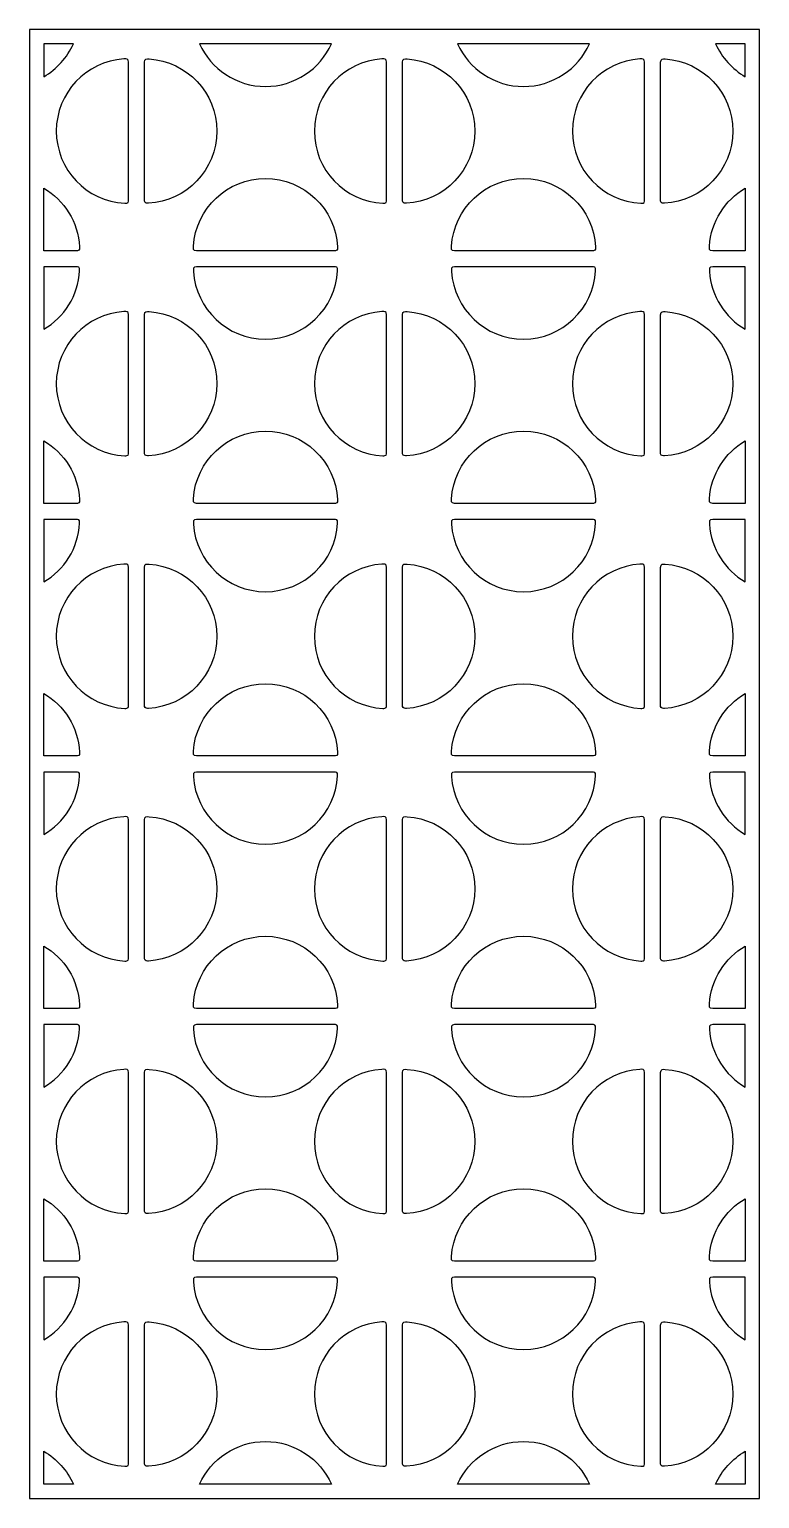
# Model space of a CAD drawing. Header units: centimetres. Extents: x 22.62 to 27, y -9 to -0.2.
import ezdxf

# ---------------------------------------------------------------- set-up
doc = ezdxf.new("R2010")
doc.units = ezdxf.units.CM
doc.header["$MEASUREMENT"] = 0
doc.layers.add('layer 1', color=7, linetype='Continuous')

msp = doc.modelspace()

# ---------------------------------------------------------------- linework, layer by layer
at = {"layer": 'layer 1', "color": 250}
for points, knots in [([(22.62472, -0.20254), (22.62472, -0.20254), (26.99977, -0.20254), (26.99977, -0.20254), (26.99977, -0.20254), (26.99977, -0.20254), (26.99977, -9.00021), (26.99977, -9.00021), (26.99977, -9.00021), (26.99977, -9.00021), (22.62472, -9.00021), (22.62472, -9.00021), (22.62472, -9.00021), (22.62472, -9.00021), (22.62472, -0.20254), (22.62472, -0.20254)], [0, 0, 0, 0, 0.2, 0.2, 0.2, 0.2, 0.4, 0.4, 0.4, 0.4, 0.6, 0.6, 0.6, 0.6, 1, 1, 1, 1]), ([(22.8885, -0.28881), (22.85134, -0.37163), (22.7889, -0.44065), (22.711, -0.48603), (22.711, -0.48603), (22.711, -0.48603), (22.711, -0.28881), (22.711, -0.28881), (22.711, -0.28881), (22.711, -0.28881), (22.8885, -0.28881), (22.8885, -0.28881)], [0, 0, 0, 0, 0.25, 0.25, 0.25, 0.25, 0.5, 0.5, 0.5, 0.5, 1, 1, 1, 1]), ([(24.43431, -0.28881), (24.36669, -0.43953), (24.21533, -0.54454), (24.03947, -0.54454), (24.03947, -0.54454), (23.8636, -0.54454), (23.71222, -0.43954), (23.6446, -0.28881), (23.6446, -0.28881), (23.6446, -0.28881), (24.43431, -0.28881), (24.43431, -0.28881)], [0, 0, 0, 0, 0.25, 0.25, 0.25, 0.25, 0.5, 0.5, 0.5, 0.5, 1, 1, 1, 1]), ([(25.98013, -0.28881), (25.91251, -0.43953), (25.76116, -0.54454), (25.5853, -0.54454), (25.5853, -0.54454), (25.40943, -0.54454), (25.25805, -0.43954), (25.19042, -0.28881), (25.19042, -0.28881), (25.19042, -0.28881), (25.98013, -0.28881), (25.98013, -0.28881)], [0, 0, 0, 0, 0.25, 0.25, 0.25, 0.25, 0.5, 0.5, 0.5, 0.5, 1, 1, 1, 1]), ([(26.91349, -0.48586), (26.83571, -0.44048), (26.77337, -0.37153), (26.73625, -0.28881), (26.73625, -0.28881), (26.73625, -0.28881), (26.91349, -0.28881), (26.91349, -0.28881), (26.91349, -0.28881), (26.91349, -0.28881), (26.91349, -0.48586), (26.91349, -0.48586)], [0, 0, 0, 0, 0.25, 0.25, 0.25, 0.25, 0.5, 0.5, 0.5, 0.5, 1, 1, 1, 1]), ([(23.21873, -0.81148), (23.21873, -0.81148), (23.21873, -1.23137), (23.21873, -1.23137), (23.21873, -1.23137), (23.21873, -1.2446), (23.20174, -1.24385), (23.19583, -1.24345), (23.19583, -1.24345), (22.9676, -1.23154), (22.78615, -1.04266), (22.78615, -0.81148), (22.78615, -0.81148), (22.78615, -0.58194), (22.96503, -0.39411), (23.19096, -0.37978), (23.19096, -0.37978), (23.20628, -0.37848), (23.21845, -0.37646), (23.21873, -0.39879), (23.21873, -0.39879), (23.21873, -0.39879), (23.21873, -0.81148), (23.21873, -0.81148)], [0, 0, 0, 0, 0.1428571, 0.1428571, 0.1428571, 0.1428571, 0.2857143, 0.2857143, 0.2857143, 0.2857143, 0.4285714, 0.4285714, 0.4285714, 0.4285714, 0.5714286, 0.5714286, 0.5714286, 0.5714286, 0.7142857, 0.7142857, 0.7142857, 0.7142857, 1, 1, 1, 1]), ([(23.31501, -0.81148), (23.31501, -0.81148), (23.31501, -1.23137), (23.31501, -1.23137), (23.31501, -1.23137), (23.31501, -1.2446), (23.332, -1.24385), (23.33791, -1.24345), (23.33791, -1.24345), (23.56614, -1.23154), (23.7476, -1.04266), (23.7476, -0.81148), (23.7476, -0.81148), (23.7476, -0.58194), (23.56872, -0.39411), (23.34279, -0.37978), (23.34279, -0.37978), (23.32747, -0.37848), (23.31529, -0.37646), (23.31501, -0.39879), (23.31501, -0.39879), (23.31501, -0.39879), (23.31501, -0.81148), (23.31501, -0.81148)], [0, 0, 0, 0, 0.1428571, 0.1428571, 0.1428571, 0.1428571, 0.2857143, 0.2857143, 0.2857143, 0.2857143, 0.4285714, 0.4285714, 0.4285714, 0.4285714, 0.5714286, 0.5714286, 0.5714286, 0.5714286, 0.7142857, 0.7142857, 0.7142857, 0.7142857, 1, 1, 1, 1]), ([(24.76456, -0.81148), (24.76456, -0.81148), (24.76456, -1.23137), (24.76456, -1.23137), (24.76456, -1.23137), (24.76456, -1.2446), (24.74757, -1.24385), (24.74166, -1.24345), (24.74166, -1.24345), (24.51343, -1.23154), (24.33197, -1.04266), (24.33197, -0.81148), (24.33197, -0.81148), (24.33197, -0.58194), (24.51085, -0.39411), (24.73678, -0.37978), (24.73678, -0.37978), (24.75211, -0.37848), (24.76428, -0.37646), (24.76456, -0.39879), (24.76456, -0.39879), (24.76456, -0.39879), (24.76456, -0.81148), (24.76456, -0.81148)], [0, 0, 0, 0, 0.1428571, 0.1428571, 0.1428571, 0.1428571, 0.2857143, 0.2857143, 0.2857143, 0.2857143, 0.4285714, 0.4285714, 0.4285714, 0.4285714, 0.5714286, 0.5714286, 0.5714286, 0.5714286, 0.7142857, 0.7142857, 0.7142857, 0.7142857, 1, 1, 1, 1]), ([(24.86084, -0.81148), (24.86084, -0.81148), (24.86084, -1.23137), (24.86084, -1.23137), (24.86084, -1.23137), (24.86084, -1.2446), (24.87783, -1.24385), (24.88374, -1.24345), (24.88374, -1.24345), (25.11197, -1.23154), (25.29342, -1.04266), (25.29342, -0.81148), (25.29342, -0.81148), (25.29342, -0.58194), (25.11455, -0.39411), (24.88861, -0.37978), (24.88861, -0.37978), (24.87329, -0.37848), (24.86112, -0.37646), (24.86084, -0.39879), (24.86084, -0.39879), (24.86084, -0.39879), (24.86084, -0.81148), (24.86084, -0.81148)], [0, 0, 0, 0, 0.1428571, 0.1428571, 0.1428571, 0.1428571, 0.2857143, 0.2857143, 0.2857143, 0.2857143, 0.4285714, 0.4285714, 0.4285714, 0.4285714, 0.5714286, 0.5714286, 0.5714286, 0.5714286, 0.7142857, 0.7142857, 0.7142857, 0.7142857, 1, 1, 1, 1]), ([(26.31038, -0.81148), (26.31038, -0.81148), (26.31038, -1.23137), (26.31038, -1.23137), (26.31038, -1.23137), (26.31038, -1.2446), (26.2934, -1.24385), (26.28748, -1.24345), (26.28748, -1.24345), (26.05926, -1.23154), (25.8778, -1.04266), (25.8778, -0.81148), (25.8778, -0.81148), (25.8778, -0.58194), (26.05668, -0.39411), (26.28261, -0.37978), (26.28261, -0.37978), (26.29793, -0.37848), (26.31011, -0.37646), (26.31038, -0.39879), (26.31038, -0.39879), (26.31038, -0.39879), (26.31038, -0.81148), (26.31038, -0.81148)], [0, 0, 0, 0, 0.1428571, 0.1428571, 0.1428571, 0.1428571, 0.2857143, 0.2857143, 0.2857143, 0.2857143, 0.4285714, 0.4285714, 0.4285714, 0.4285714, 0.5714286, 0.5714286, 0.5714286, 0.5714286, 0.7142857, 0.7142857, 0.7142857, 0.7142857, 1, 1, 1, 1]), ([(26.40667, -0.81148), (26.40667, -0.81148), (26.40667, -1.23137), (26.40667, -1.23137), (26.40667, -1.23137), (26.40667, -1.2446), (26.42365, -1.24385), (26.42957, -1.24345), (26.42957, -1.24345), (26.65779, -1.23154), (26.83925, -1.04266), (26.83925, -0.81148), (26.83925, -0.81148), (26.83925, -0.58194), (26.66037, -0.39411), (26.43444, -0.37978), (26.43444, -0.37978), (26.41912, -0.37848), (26.40694, -0.37646), (26.40667, -0.39879), (26.40667, -0.39879), (26.40667, -0.39879), (26.40667, -0.81148), (26.40667, -0.81148)], [0, 0, 0, 0, 0.1428571, 0.1428571, 0.1428571, 0.1428571, 0.2857143, 0.2857143, 0.2857143, 0.2857143, 0.4285714, 0.4285714, 0.4285714, 0.4285714, 0.5714286, 0.5714286, 0.5714286, 0.5714286, 0.7142857, 0.7142857, 0.7142857, 0.7142857, 1, 1, 1, 1]), ([(24.03947, -1.52819), (24.03947, -1.52819), (24.45936, -1.52819), (24.45936, -1.52819), (24.45936, -1.52819), (24.47259, -1.52819), (24.47184, -1.51121), (24.47144, -1.50529), (24.47144, -1.50529), (24.45952, -1.27707), (24.27065, -1.09561), (24.03947, -1.09561), (24.03947, -1.09561), (23.80993, -1.09561), (23.6221, -1.27449), (23.60777, -1.50042), (23.60777, -1.50042), (23.60648, -1.51574), (23.60445, -1.52792), (23.62678, -1.52819), (23.62678, -1.52819), (23.62678, -1.52819), (24.03947, -1.52819), (24.03947, -1.52819)], [0, 0, 0, 0, 0.1428571, 0.1428571, 0.1428571, 0.1428571, 0.2857143, 0.2857143, 0.2857143, 0.2857143, 0.4285714, 0.4285714, 0.4285714, 0.4285714, 0.5714286, 0.5714286, 0.5714286, 0.5714286, 0.7142857, 0.7142857, 0.7142857, 0.7142857, 1, 1, 1, 1]), ([(25.5853, -1.52819), (25.5853, -1.52819), (26.00519, -1.52819), (26.00519, -1.52819), (26.00519, -1.52819), (26.01842, -1.52819), (26.01767, -1.51121), (26.01727, -1.50529), (26.01727, -1.50529), (26.00535, -1.27707), (25.81648, -1.09561), (25.5853, -1.09561), (25.5853, -1.09561), (25.35576, -1.09561), (25.16793, -1.27449), (25.15359, -1.50042), (25.15359, -1.50042), (25.1523, -1.51574), (25.15028, -1.52792), (25.17261, -1.52819), (25.17261, -1.52819), (25.17261, -1.52819), (25.5853, -1.52819), (25.5853, -1.52819)], [0, 0, 0, 0, 0.1428571, 0.1428571, 0.1428571, 0.1428571, 0.2857143, 0.2857143, 0.2857143, 0.2857143, 0.4285714, 0.4285714, 0.4285714, 0.4285714, 0.5714286, 0.5714286, 0.5714286, 0.5714286, 0.7142857, 0.7142857, 0.7142857, 0.7142857, 1, 1, 1, 1]), ([(22.711, -1.52819), (22.711, -1.52819), (22.91354, -1.52819), (22.91354, -1.52819), (22.91354, -1.52819), (22.92676, -1.52819), (22.92602, -1.51121), (22.92562, -1.50529), (22.92562, -1.50529), (22.91778, -1.35528), (22.8335, -1.22549), (22.711, -1.15414), (22.711, -1.15414), (22.711, -1.15414), (22.711, -1.52819), (22.711, -1.52819)], [0, 0, 0, 0, 0.2, 0.2, 0.2, 0.2, 0.4, 0.4, 0.4, 0.4, 0.6, 0.6, 0.6, 0.6, 1, 1, 1, 1]), ([(26.91349, -1.1543), (26.79247, -1.22492), (26.7088, -1.35259), (26.69942, -1.50042), (26.69942, -1.50042), (26.69813, -1.51574), (26.6961, -1.52792), (26.71843, -1.52819), (26.71843, -1.52819), (26.71843, -1.52819), (26.91349, -1.52819), (26.91349, -1.52819), (26.91349, -1.52819), (26.91349, -1.52819), (26.91349, -1.1543), (26.91349, -1.1543)], [0, 0, 0, 0, 0.2, 0.2, 0.2, 0.2, 0.4, 0.4, 0.4, 0.4, 0.6, 0.6, 0.6, 0.6, 1, 1, 1, 1]), ([(22.711, -1.62448), (22.711, -1.62448), (22.91354, -1.62448), (22.91354, -1.62448), (22.91354, -1.62448), (22.92676, -1.62448), (22.92602, -1.64147), (22.92562, -1.64738), (22.92562, -1.64738), (22.91778, -1.79739), (22.8335, -1.92719), (22.711, -1.99854), (22.711, -1.99854), (22.711, -1.99854), (22.711, -1.62448), (22.711, -1.62448)], [0, 0, 0, 0, 0.2, 0.2, 0.2, 0.2, 0.4, 0.4, 0.4, 0.4, 0.6, 0.6, 0.6, 0.6, 1, 1, 1, 1]), ([(24.03947, -1.62448), (24.03947, -1.62448), (24.45936, -1.62448), (24.45936, -1.62448), (24.45936, -1.62448), (24.47259, -1.62448), (24.47184, -1.64147), (24.47144, -1.64738), (24.47144, -1.64738), (24.45952, -1.87561), (24.27065, -2.05706), (24.03947, -2.05706), (24.03947, -2.05706), (23.80993, -2.05706), (23.6221, -1.87818), (23.60777, -1.65225), (23.60777, -1.65225), (23.60648, -1.63693), (23.60445, -1.62475), (23.62678, -1.62448), (23.62678, -1.62448), (23.62678, -1.62448), (24.03947, -1.62448), (24.03947, -1.62448)], [0, 0, 0, 0, 0.1428571, 0.1428571, 0.1428571, 0.1428571, 0.2857143, 0.2857143, 0.2857143, 0.2857143, 0.4285714, 0.4285714, 0.4285714, 0.4285714, 0.5714286, 0.5714286, 0.5714286, 0.5714286, 0.7142857, 0.7142857, 0.7142857, 0.7142857, 1, 1, 1, 1]), ([(25.5853, -1.62448), (25.5853, -1.62448), (26.00519, -1.62448), (26.00519, -1.62448), (26.00519, -1.62448), (26.01842, -1.62448), (26.01767, -1.64147), (26.01727, -1.64738), (26.01727, -1.64738), (26.00535, -1.87561), (25.81648, -2.05706), (25.5853, -2.05706), (25.5853, -2.05706), (25.35576, -2.05706), (25.16793, -1.87818), (25.15359, -1.65225), (25.15359, -1.65225), (25.1523, -1.63693), (25.15028, -1.62475), (25.17261, -1.62448), (25.17261, -1.62448), (25.17261, -1.62448), (25.5853, -1.62448), (25.5853, -1.62448)], [0, 0, 0, 0, 0.1428571, 0.1428571, 0.1428571, 0.1428571, 0.2857143, 0.2857143, 0.2857143, 0.2857143, 0.4285714, 0.4285714, 0.4285714, 0.4285714, 0.5714286, 0.5714286, 0.5714286, 0.5714286, 0.7142857, 0.7142857, 0.7142857, 0.7142857, 1, 1, 1, 1]), ([(26.91349, -1.99838), (26.79247, -1.92777), (26.7088, -1.80008), (26.69942, -1.65225), (26.69942, -1.65225), (26.69813, -1.63693), (26.6961, -1.62475), (26.71843, -1.62448), (26.71843, -1.62448), (26.71843, -1.62448), (26.91349, -1.62448), (26.91349, -1.62448), (26.91349, -1.62448), (26.91349, -1.62448), (26.91349, -1.99838), (26.91349, -1.99838)], [0, 0, 0, 0, 0.2, 0.2, 0.2, 0.2, 0.4, 0.4, 0.4, 0.4, 0.6, 0.6, 0.6, 0.6, 1, 1, 1, 1]), ([(23.21873, -2.324), (23.21873, -2.324), (23.21873, -2.74389), (23.21873, -2.74389), (23.21873, -2.74389), (23.21873, -2.75712), (23.20174, -2.75637), (23.19583, -2.75597), (23.19583, -2.75597), (22.9676, -2.74405), (22.78615, -2.55518), (22.78615, -2.324), (22.78615, -2.324), (22.78615, -2.09446), (22.96503, -1.90663), (23.19096, -1.89229), (23.19096, -1.89229), (23.20628, -1.891), (23.21845, -1.88898), (23.21873, -1.91131), (23.21873, -1.91131), (23.21873, -1.91131), (23.21873, -2.324), (23.21873, -2.324)], [0, 0, 0, 0, 0.1428571, 0.1428571, 0.1428571, 0.1428571, 0.2857143, 0.2857143, 0.2857143, 0.2857143, 0.4285714, 0.4285714, 0.4285714, 0.4285714, 0.5714286, 0.5714286, 0.5714286, 0.5714286, 0.7142857, 0.7142857, 0.7142857, 0.7142857, 1, 1, 1, 1]), ([(23.31501, -2.324), (23.31501, -2.324), (23.31501, -2.74389), (23.31501, -2.74389), (23.31501, -2.74389), (23.31501, -2.75712), (23.332, -2.75637), (23.33791, -2.75597), (23.33791, -2.75597), (23.56614, -2.74405), (23.7476, -2.55518), (23.7476, -2.324), (23.7476, -2.324), (23.7476, -2.09446), (23.56872, -1.90663), (23.34279, -1.89229), (23.34279, -1.89229), (23.32747, -1.891), (23.31529, -1.88898), (23.31501, -1.91131), (23.31501, -1.91131), (23.31501, -1.91131), (23.31501, -2.324), (23.31501, -2.324)], [0, 0, 0, 0, 0.1428571, 0.1428571, 0.1428571, 0.1428571, 0.2857143, 0.2857143, 0.2857143, 0.2857143, 0.4285714, 0.4285714, 0.4285714, 0.4285714, 0.5714286, 0.5714286, 0.5714286, 0.5714286, 0.7142857, 0.7142857, 0.7142857, 0.7142857, 1, 1, 1, 1]), ([(24.76456, -2.324), (24.76456, -2.324), (24.76456, -2.74389), (24.76456, -2.74389), (24.76456, -2.74389), (24.76456, -2.75712), (24.74757, -2.75637), (24.74166, -2.75597), (24.74166, -2.75597), (24.51343, -2.74405), (24.33197, -2.55518), (24.33197, -2.324), (24.33197, -2.324), (24.33197, -2.09446), (24.51085, -1.90663), (24.73678, -1.89229), (24.73678, -1.89229), (24.75211, -1.891), (24.76428, -1.88898), (24.76456, -1.91131), (24.76456, -1.91131), (24.76456, -1.91131), (24.76456, -2.324), (24.76456, -2.324)], [0, 0, 0, 0, 0.1428571, 0.1428571, 0.1428571, 0.1428571, 0.2857143, 0.2857143, 0.2857143, 0.2857143, 0.4285714, 0.4285714, 0.4285714, 0.4285714, 0.5714286, 0.5714286, 0.5714286, 0.5714286, 0.7142857, 0.7142857, 0.7142857, 0.7142857, 1, 1, 1, 1]), ([(24.86084, -2.324), (24.86084, -2.324), (24.86084, -2.74389), (24.86084, -2.74389), (24.86084, -2.74389), (24.86084, -2.75712), (24.87783, -2.75637), (24.88374, -2.75597), (24.88374, -2.75597), (25.11197, -2.74405), (25.29342, -2.55518), (25.29342, -2.324), (25.29342, -2.324), (25.29342, -2.09446), (25.11455, -1.90663), (24.88861, -1.89229), (24.88861, -1.89229), (24.87329, -1.891), (24.86112, -1.88898), (24.86084, -1.91131), (24.86084, -1.91131), (24.86084, -1.91131), (24.86084, -2.324), (24.86084, -2.324)], [0, 0, 0, 0, 0.1428571, 0.1428571, 0.1428571, 0.1428571, 0.2857143, 0.2857143, 0.2857143, 0.2857143, 0.4285714, 0.4285714, 0.4285714, 0.4285714, 0.5714286, 0.5714286, 0.5714286, 0.5714286, 0.7142857, 0.7142857, 0.7142857, 0.7142857, 1, 1, 1, 1]), ([(26.31038, -2.324), (26.31038, -2.324), (26.31038, -2.74389), (26.31038, -2.74389), (26.31038, -2.74389), (26.31038, -2.75712), (26.2934, -2.75637), (26.28748, -2.75597), (26.28748, -2.75597), (26.05926, -2.74405), (25.8778, -2.55518), (25.8778, -2.324), (25.8778, -2.324), (25.8778, -2.09446), (26.05668, -1.90663), (26.28261, -1.89229), (26.28261, -1.89229), (26.29793, -1.891), (26.31011, -1.88898), (26.31038, -1.91131), (26.31038, -1.91131), (26.31038, -1.91131), (26.31038, -2.324), (26.31038, -2.324)], [0, 0, 0, 0, 0.1428571, 0.1428571, 0.1428571, 0.1428571, 0.2857143, 0.2857143, 0.2857143, 0.2857143, 0.4285714, 0.4285714, 0.4285714, 0.4285714, 0.5714286, 0.5714286, 0.5714286, 0.5714286, 0.7142857, 0.7142857, 0.7142857, 0.7142857, 1, 1, 1, 1]), ([(26.40667, -2.324), (26.40667, -2.324), (26.40667, -2.74389), (26.40667, -2.74389), (26.40667, -2.74389), (26.40667, -2.75712), (26.42365, -2.75637), (26.42957, -2.75597), (26.42957, -2.75597), (26.65779, -2.74405), (26.83925, -2.55518), (26.83925, -2.324), (26.83925, -2.324), (26.83925, -2.09446), (26.66037, -1.90663), (26.43444, -1.89229), (26.43444, -1.89229), (26.41912, -1.891), (26.40694, -1.88898), (26.40667, -1.91131), (26.40667, -1.91131), (26.40667, -1.91131), (26.40667, -2.324), (26.40667, -2.324)], [0, 0, 0, 0, 0.1428571, 0.1428571, 0.1428571, 0.1428571, 0.2857143, 0.2857143, 0.2857143, 0.2857143, 0.4285714, 0.4285714, 0.4285714, 0.4285714, 0.5714286, 0.5714286, 0.5714286, 0.5714286, 0.7142857, 0.7142857, 0.7142857, 0.7142857, 1, 1, 1, 1]), ([(24.03947, -3.04071), (24.03947, -3.04071), (24.45936, -3.04071), (24.45936, -3.04071), (24.45936, -3.04071), (24.47259, -3.04071), (24.47184, -3.02373), (24.47144, -3.01781), (24.47144, -3.01781), (24.45952, -2.78959), (24.27065, -2.60813), (24.03947, -2.60813), (24.03947, -2.60813), (23.80993, -2.60813), (23.6221, -2.78701), (23.60777, -3.01294), (23.60777, -3.01294), (23.60648, -3.02826), (23.60445, -3.04044), (23.62678, -3.04071), (23.62678, -3.04071), (23.62678, -3.04071), (24.03947, -3.04071), (24.03947, -3.04071)], [0, 0, 0, 0, 0.1428571, 0.1428571, 0.1428571, 0.1428571, 0.2857143, 0.2857143, 0.2857143, 0.2857143, 0.4285714, 0.4285714, 0.4285714, 0.4285714, 0.5714286, 0.5714286, 0.5714286, 0.5714286, 0.7142857, 0.7142857, 0.7142857, 0.7142857, 1, 1, 1, 1]), ([(25.5853, -3.04071), (25.5853, -3.04071), (26.00519, -3.04071), (26.00519, -3.04071), (26.00519, -3.04071), (26.01842, -3.04071), (26.01767, -3.02373), (26.01727, -3.01781), (26.01727, -3.01781), (26.00535, -2.78959), (25.81648, -2.60813), (25.5853, -2.60813), (25.5853, -2.60813), (25.35576, -2.60813), (25.16793, -2.78701), (25.15359, -3.01294), (25.15359, -3.01294), (25.1523, -3.02826), (25.15028, -3.04044), (25.17261, -3.04071), (25.17261, -3.04071), (25.17261, -3.04071), (25.5853, -3.04071), (25.5853, -3.04071)], [0, 0, 0, 0, 0.1428571, 0.1428571, 0.1428571, 0.1428571, 0.2857143, 0.2857143, 0.2857143, 0.2857143, 0.4285714, 0.4285714, 0.4285714, 0.4285714, 0.5714286, 0.5714286, 0.5714286, 0.5714286, 0.7142857, 0.7142857, 0.7142857, 0.7142857, 1, 1, 1, 1]), ([(22.711, -3.04071), (22.711, -3.04071), (22.91354, -3.04071), (22.91354, -3.04071), (22.91354, -3.04071), (22.92676, -3.04071), (22.92602, -3.02373), (22.92562, -3.01781), (22.92562, -3.01781), (22.91778, -2.8678), (22.8335, -2.738), (22.711, -2.66665), (22.711, -2.66665), (22.711, -2.66665), (22.711, -3.04071), (22.711, -3.04071)], [0, 0, 0, 0, 0.2, 0.2, 0.2, 0.2, 0.4, 0.4, 0.4, 0.4, 0.6, 0.6, 0.6, 0.6, 1, 1, 1, 1]), ([(26.91349, -2.66682), (26.79247, -2.73743), (26.7088, -2.86511), (26.69942, -3.01294), (26.69942, -3.01294), (26.69813, -3.02826), (26.6961, -3.04044), (26.71843, -3.04071), (26.71843, -3.04071), (26.71843, -3.04071), (26.91349, -3.04071), (26.91349, -3.04071), (26.91349, -3.04071), (26.91349, -3.04071), (26.91349, -2.66682), (26.91349, -2.66682)], [0, 0, 0, 0, 0.2, 0.2, 0.2, 0.2, 0.4, 0.4, 0.4, 0.4, 0.6, 0.6, 0.6, 0.6, 1, 1, 1, 1]), ([(22.711, -3.137), (22.711, -3.137), (22.91354, -3.137), (22.91354, -3.137), (22.91354, -3.137), (22.92676, -3.137), (22.92602, -3.15398), (22.92562, -3.1599), (22.92562, -3.1599), (22.91778, -3.30991), (22.8335, -3.43971), (22.711, -3.51106), (22.711, -3.51106), (22.711, -3.51106), (22.711, -3.137), (22.711, -3.137)], [0, 0, 0, 0, 0.2, 0.2, 0.2, 0.2, 0.4, 0.4, 0.4, 0.4, 0.6, 0.6, 0.6, 0.6, 1, 1, 1, 1]), ([(24.03947, -3.137), (24.03947, -3.137), (24.45936, -3.137), (24.45936, -3.137), (24.45936, -3.137), (24.47259, -3.137), (24.47184, -3.15398), (24.47144, -3.1599), (24.47144, -3.1599), (24.45952, -3.38812), (24.27065, -3.56958), (24.03947, -3.56958), (24.03947, -3.56958), (23.80993, -3.56958), (23.6221, -3.3907), (23.60777, -3.16477), (23.60777, -3.16477), (23.60648, -3.14945), (23.60445, -3.13727), (23.62678, -3.137), (23.62678, -3.137), (23.62678, -3.137), (24.03947, -3.137), (24.03947, -3.137)], [0, 0, 0, 0, 0.1428571, 0.1428571, 0.1428571, 0.1428571, 0.2857143, 0.2857143, 0.2857143, 0.2857143, 0.4285714, 0.4285714, 0.4285714, 0.4285714, 0.5714286, 0.5714286, 0.5714286, 0.5714286, 0.7142857, 0.7142857, 0.7142857, 0.7142857, 1, 1, 1, 1]), ([(25.5853, -3.137), (25.5853, -3.137), (26.00519, -3.137), (26.00519, -3.137), (26.00519, -3.137), (26.01842, -3.137), (26.01767, -3.15398), (26.01727, -3.1599), (26.01727, -3.1599), (26.00535, -3.38812), (25.81648, -3.56958), (25.5853, -3.56958), (25.5853, -3.56958), (25.35576, -3.56958), (25.16793, -3.3907), (25.15359, -3.16477), (25.15359, -3.16477), (25.1523, -3.14945), (25.15028, -3.13727), (25.17261, -3.137), (25.17261, -3.137), (25.17261, -3.137), (25.5853, -3.137), (25.5853, -3.137)], [0, 0, 0, 0, 0.1428571, 0.1428571, 0.1428571, 0.1428571, 0.2857143, 0.2857143, 0.2857143, 0.2857143, 0.4285714, 0.4285714, 0.4285714, 0.4285714, 0.5714286, 0.5714286, 0.5714286, 0.5714286, 0.7142857, 0.7142857, 0.7142857, 0.7142857, 1, 1, 1, 1]), ([(26.91349, -3.51089), (26.79247, -3.44028), (26.7088, -3.3126), (26.69942, -3.16477), (26.69942, -3.16477), (26.69813, -3.14945), (26.6961, -3.13727), (26.71843, -3.137), (26.71843, -3.137), (26.71843, -3.137), (26.91349, -3.137), (26.91349, -3.137), (26.91349, -3.137), (26.91349, -3.137), (26.91349, -3.51089), (26.91349, -3.51089)], [0, 0, 0, 0, 0.2, 0.2, 0.2, 0.2, 0.4, 0.4, 0.4, 0.4, 0.6, 0.6, 0.6, 0.6, 1, 1, 1, 1]), ([(23.21873, -3.83652), (23.21873, -3.83652), (23.21873, -4.25641), (23.21873, -4.25641), (23.21873, -4.25641), (23.21873, -4.26964), (23.20174, -4.26889), (23.19583, -4.26849), (23.19583, -4.26849), (22.9676, -4.25657), (22.78615, -4.0677), (22.78615, -3.83652), (22.78615, -3.83652), (22.78615, -3.60697), (22.96503, -3.41915), (23.19096, -3.40481), (23.19096, -3.40481), (23.20628, -3.40352), (23.21845, -3.40149), (23.21873, -3.42383), (23.21873, -3.42383), (23.21873, -3.42383), (23.21873, -3.83652), (23.21873, -3.83652)], [0, 0, 0, 0, 0.1428571, 0.1428571, 0.1428571, 0.1428571, 0.2857143, 0.2857143, 0.2857143, 0.2857143, 0.4285714, 0.4285714, 0.4285714, 0.4285714, 0.5714286, 0.5714286, 0.5714286, 0.5714286, 0.7142857, 0.7142857, 0.7142857, 0.7142857, 1, 1, 1, 1]), ([(23.31501, -3.83652), (23.31501, -3.83652), (23.31501, -4.25641), (23.31501, -4.25641), (23.31501, -4.25641), (23.31501, -4.26964), (23.332, -4.26889), (23.33791, -4.26849), (23.33791, -4.26849), (23.56614, -4.25657), (23.7476, -4.0677), (23.7476, -3.83652), (23.7476, -3.83652), (23.7476, -3.60697), (23.56872, -3.41915), (23.34279, -3.40481), (23.34279, -3.40481), (23.32747, -3.40352), (23.31529, -3.40149), (23.31501, -3.42383), (23.31501, -3.42383), (23.31501, -3.42383), (23.31501, -3.83652), (23.31501, -3.83652)], [0, 0, 0, 0, 0.1428571, 0.1428571, 0.1428571, 0.1428571, 0.2857143, 0.2857143, 0.2857143, 0.2857143, 0.4285714, 0.4285714, 0.4285714, 0.4285714, 0.5714286, 0.5714286, 0.5714286, 0.5714286, 0.7142857, 0.7142857, 0.7142857, 0.7142857, 1, 1, 1, 1]), ([(24.76456, -3.83652), (24.76456, -3.83652), (24.76456, -4.25641), (24.76456, -4.25641), (24.76456, -4.25641), (24.76456, -4.26964), (24.74757, -4.26889), (24.74166, -4.26849), (24.74166, -4.26849), (24.51343, -4.25657), (24.33197, -4.0677), (24.33197, -3.83652), (24.33197, -3.83652), (24.33197, -3.60697), (24.51085, -3.41915), (24.73678, -3.40481), (24.73678, -3.40481), (24.75211, -3.40352), (24.76428, -3.40149), (24.76456, -3.42383), (24.76456, -3.42383), (24.76456, -3.42383), (24.76456, -3.83652), (24.76456, -3.83652)], [0, 0, 0, 0, 0.1428571, 0.1428571, 0.1428571, 0.1428571, 0.2857143, 0.2857143, 0.2857143, 0.2857143, 0.4285714, 0.4285714, 0.4285714, 0.4285714, 0.5714286, 0.5714286, 0.5714286, 0.5714286, 0.7142857, 0.7142857, 0.7142857, 0.7142857, 1, 1, 1, 1]), ([(24.86084, -3.83652), (24.86084, -3.83652), (24.86084, -4.25641), (24.86084, -4.25641), (24.86084, -4.25641), (24.86084, -4.26964), (24.87783, -4.26889), (24.88374, -4.26849), (24.88374, -4.26849), (25.11197, -4.25657), (25.29342, -4.0677), (25.29342, -3.83652), (25.29342, -3.83652), (25.29342, -3.60697), (25.11455, -3.41915), (24.88861, -3.40481), (24.88861, -3.40481), (24.87329, -3.40352), (24.86112, -3.40149), (24.86084, -3.42383), (24.86084, -3.42383), (24.86084, -3.42383), (24.86084, -3.83652), (24.86084, -3.83652)], [0, 0, 0, 0, 0.1428571, 0.1428571, 0.1428571, 0.1428571, 0.2857143, 0.2857143, 0.2857143, 0.2857143, 0.4285714, 0.4285714, 0.4285714, 0.4285714, 0.5714286, 0.5714286, 0.5714286, 0.5714286, 0.7142857, 0.7142857, 0.7142857, 0.7142857, 1, 1, 1, 1]), ([(26.31038, -3.83652), (26.31038, -3.83652), (26.31038, -4.25641), (26.31038, -4.25641), (26.31038, -4.25641), (26.31038, -4.26964), (26.2934, -4.26889), (26.28748, -4.26849), (26.28748, -4.26849), (26.05926, -4.25657), (25.8778, -4.0677), (25.8778, -3.83652), (25.8778, -3.83652), (25.8778, -3.60697), (26.05668, -3.41915), (26.28261, -3.40481), (26.28261, -3.40481), (26.29793, -3.40352), (26.31011, -3.40149), (26.31038, -3.42383), (26.31038, -3.42383), (26.31038, -3.42383), (26.31038, -3.83652), (26.31038, -3.83652)], [0, 0, 0, 0, 0.1428571, 0.1428571, 0.1428571, 0.1428571, 0.2857143, 0.2857143, 0.2857143, 0.2857143, 0.4285714, 0.4285714, 0.4285714, 0.4285714, 0.5714286, 0.5714286, 0.5714286, 0.5714286, 0.7142857, 0.7142857, 0.7142857, 0.7142857, 1, 1, 1, 1]), ([(26.40667, -3.83652), (26.40667, -3.83652), (26.40667, -4.25641), (26.40667, -4.25641), (26.40667, -4.25641), (26.40667, -4.26964), (26.42365, -4.26889), (26.42957, -4.26849), (26.42957, -4.26849), (26.65779, -4.25657), (26.83925, -4.0677), (26.83925, -3.83652), (26.83925, -3.83652), (26.83925, -3.60697), (26.66037, -3.41915), (26.43444, -3.40481), (26.43444, -3.40481), (26.41912, -3.40352), (26.40694, -3.40149), (26.40667, -3.42383), (26.40667, -3.42383), (26.40667, -3.42383), (26.40667, -3.83652), (26.40667, -3.83652)], [0, 0, 0, 0, 0.1428571, 0.1428571, 0.1428571, 0.1428571, 0.2857143, 0.2857143, 0.2857143, 0.2857143, 0.4285714, 0.4285714, 0.4285714, 0.4285714, 0.5714286, 0.5714286, 0.5714286, 0.5714286, 0.7142857, 0.7142857, 0.7142857, 0.7142857, 1, 1, 1, 1]), ([(24.03947, -4.55323), (24.03947, -4.55323), (24.45936, -4.55323), (24.45936, -4.55323), (24.45936, -4.55323), (24.47259, -4.55323), (24.47184, -4.53624), (24.47144, -4.53033), (24.47144, -4.53033), (24.45952, -4.3021), (24.27065, -4.12065), (24.03947, -4.12065), (24.03947, -4.12065), (23.80993, -4.12065), (23.6221, -4.29953), (23.60777, -4.52546), (23.60777, -4.52546), (23.60648, -4.54078), (23.60445, -4.55296), (23.62678, -4.55323), (23.62678, -4.55323), (23.62678, -4.55323), (24.03947, -4.55323), (24.03947, -4.55323)], [0, 0, 0, 0, 0.1428571, 0.1428571, 0.1428571, 0.1428571, 0.2857143, 0.2857143, 0.2857143, 0.2857143, 0.4285714, 0.4285714, 0.4285714, 0.4285714, 0.5714286, 0.5714286, 0.5714286, 0.5714286, 0.7142857, 0.7142857, 0.7142857, 0.7142857, 1, 1, 1, 1]), ([(25.5853, -4.55323), (25.5853, -4.55323), (26.00519, -4.55323), (26.00519, -4.55323), (26.00519, -4.55323), (26.01842, -4.55323), (26.01767, -4.53624), (26.01727, -4.53033), (26.01727, -4.53033), (26.00535, -4.3021), (25.81648, -4.12065), (25.5853, -4.12065), (25.5853, -4.12065), (25.35576, -4.12065), (25.16793, -4.29953), (25.15359, -4.52546), (25.15359, -4.52546), (25.1523, -4.54078), (25.15028, -4.55296), (25.17261, -4.55323), (25.17261, -4.55323), (25.17261, -4.55323), (25.5853, -4.55323), (25.5853, -4.55323)], [0, 0, 0, 0, 0.1428571, 0.1428571, 0.1428571, 0.1428571, 0.2857143, 0.2857143, 0.2857143, 0.2857143, 0.4285714, 0.4285714, 0.4285714, 0.4285714, 0.5714286, 0.5714286, 0.5714286, 0.5714286, 0.7142857, 0.7142857, 0.7142857, 0.7142857, 1, 1, 1, 1]), ([(22.711, -4.55323), (22.711, -4.55323), (22.91354, -4.55323), (22.91354, -4.55323), (22.91354, -4.55323), (22.92676, -4.55323), (22.92602, -4.53624), (22.92562, -4.53033), (22.92562, -4.53033), (22.91778, -4.38032), (22.8335, -4.25052), (22.711, -4.17917), (22.711, -4.17917), (22.711, -4.17917), (22.711, -4.55323), (22.711, -4.55323)], [0, 0, 0, 0, 0.2, 0.2, 0.2, 0.2, 0.4, 0.4, 0.4, 0.4, 0.6, 0.6, 0.6, 0.6, 1, 1, 1, 1]), ([(26.91349, -4.17933), (26.79247, -4.24994), (26.7088, -4.37762), (26.69942, -4.52546), (26.69942, -4.52546), (26.69813, -4.54078), (26.6961, -4.55296), (26.71843, -4.55323), (26.71843, -4.55323), (26.71843, -4.55323), (26.91349, -4.55323), (26.91349, -4.55323), (26.91349, -4.55323), (26.91349, -4.55323), (26.91349, -4.17933), (26.91349, -4.17933)], [0, 0, 0, 0, 0.2, 0.2, 0.2, 0.2, 0.4, 0.4, 0.4, 0.4, 0.6, 0.6, 0.6, 0.6, 1, 1, 1, 1]), ([(22.711, -4.64952), (22.711, -4.64952), (22.91354, -4.64952), (22.91354, -4.64952), (22.91354, -4.64952), (22.92676, -4.64952), (22.92602, -4.6665), (22.92562, -4.67241), (22.92562, -4.67241), (22.91778, -4.82242), (22.8335, -4.95222), (22.711, -5.02357), (22.711, -5.02357), (22.711, -5.02357), (22.711, -4.64952), (22.711, -4.64952)], [0, 0, 0, 0, 0.2, 0.2, 0.2, 0.2, 0.4, 0.4, 0.4, 0.4, 0.6, 0.6, 0.6, 0.6, 1, 1, 1, 1]), ([(24.03947, -4.64952), (24.03947, -4.64952), (24.45936, -4.64952), (24.45936, -4.64952), (24.45936, -4.64952), (24.47259, -4.64952), (24.47184, -4.6665), (24.47144, -4.67241), (24.47144, -4.67241), (24.45952, -4.90064), (24.27065, -5.0821), (24.03947, -5.0821), (24.03947, -5.0821), (23.80993, -5.0821), (23.6221, -4.90322), (23.60777, -4.67729), (23.60777, -4.67729), (23.60648, -4.66196), (23.60445, -4.64979), (23.62678, -4.64952), (23.62678, -4.64952), (23.62678, -4.64952), (24.03947, -4.64952), (24.03947, -4.64952)], [0, 0, 0, 0, 0.1428571, 0.1428571, 0.1428571, 0.1428571, 0.2857143, 0.2857143, 0.2857143, 0.2857143, 0.4285714, 0.4285714, 0.4285714, 0.4285714, 0.5714286, 0.5714286, 0.5714286, 0.5714286, 0.7142857, 0.7142857, 0.7142857, 0.7142857, 1, 1, 1, 1]), ([(25.5853, -4.64952), (25.5853, -4.64952), (26.00519, -4.64952), (26.00519, -4.64952), (26.00519, -4.64952), (26.01842, -4.64952), (26.01767, -4.6665), (26.01727, -4.67241), (26.01727, -4.67241), (26.00535, -4.90064), (25.81648, -5.0821), (25.5853, -5.0821), (25.5853, -5.0821), (25.35576, -5.0821), (25.16793, -4.90322), (25.15359, -4.67729), (25.15359, -4.67729), (25.1523, -4.66196), (25.15028, -4.64979), (25.17261, -4.64952), (25.17261, -4.64952), (25.17261, -4.64952), (25.5853, -4.64952), (25.5853, -4.64952)], [0, 0, 0, 0, 0.1428571, 0.1428571, 0.1428571, 0.1428571, 0.2857143, 0.2857143, 0.2857143, 0.2857143, 0.4285714, 0.4285714, 0.4285714, 0.4285714, 0.5714286, 0.5714286, 0.5714286, 0.5714286, 0.7142857, 0.7142857, 0.7142857, 0.7142857, 1, 1, 1, 1]), ([(26.91349, -5.02341), (26.79247, -4.95279), (26.7088, -4.82512), (26.69942, -4.67729), (26.69942, -4.67729), (26.69813, -4.66196), (26.6961, -4.64979), (26.71843, -4.64952), (26.71843, -4.64952), (26.71843, -4.64952), (26.91349, -4.64952), (26.91349, -4.64952), (26.91349, -4.64952), (26.91349, -4.64952), (26.91349, -5.02341), (26.91349, -5.02341)], [0, 0, 0, 0, 0.2, 0.2, 0.2, 0.2, 0.4, 0.4, 0.4, 0.4, 0.6, 0.6, 0.6, 0.6, 1, 1, 1, 1]), ([(23.21873, -5.34903), (23.21873, -5.34903), (23.21873, -5.76893), (23.21873, -5.76893), (23.21873, -5.76893), (23.21873, -5.78215), (23.20174, -5.78141), (23.19583, -5.781), (23.19583, -5.781), (22.9676, -5.76909), (22.78615, -5.58021), (22.78615, -5.34903), (22.78615, -5.34903), (22.78615, -5.11949), (22.96503, -4.93166), (23.19096, -4.91733), (23.19096, -4.91733), (23.20628, -4.91603), (23.21845, -4.91401), (23.21873, -4.93634), (23.21873, -4.93634), (23.21873, -4.93634), (23.21873, -5.34903), (23.21873, -5.34903)], [0, 0, 0, 0, 0.1428571, 0.1428571, 0.1428571, 0.1428571, 0.2857143, 0.2857143, 0.2857143, 0.2857143, 0.4285714, 0.4285714, 0.4285714, 0.4285714, 0.5714286, 0.5714286, 0.5714286, 0.5714286, 0.7142857, 0.7142857, 0.7142857, 0.7142857, 1, 1, 1, 1]), ([(23.31501, -5.34903), (23.31501, -5.34903), (23.31501, -5.76893), (23.31501, -5.76893), (23.31501, -5.76893), (23.31501, -5.78215), (23.332, -5.78141), (23.33791, -5.781), (23.33791, -5.781), (23.56614, -5.76909), (23.7476, -5.58021), (23.7476, -5.34903), (23.7476, -5.34903), (23.7476, -5.11949), (23.56872, -4.93166), (23.34279, -4.91733), (23.34279, -4.91733), (23.32747, -4.91603), (23.31529, -4.91401), (23.31501, -4.93634), (23.31501, -4.93634), (23.31501, -4.93634), (23.31501, -5.34903), (23.31501, -5.34903)], [0, 0, 0, 0, 0.1428571, 0.1428571, 0.1428571, 0.1428571, 0.2857143, 0.2857143, 0.2857143, 0.2857143, 0.4285714, 0.4285714, 0.4285714, 0.4285714, 0.5714286, 0.5714286, 0.5714286, 0.5714286, 0.7142857, 0.7142857, 0.7142857, 0.7142857, 1, 1, 1, 1]), ([(24.76456, -5.34903), (24.76456, -5.34903), (24.76456, -5.76893), (24.76456, -5.76893), (24.76456, -5.76893), (24.76456, -5.78215), (24.74757, -5.78141), (24.74166, -5.781), (24.74166, -5.781), (24.51343, -5.76909), (24.33197, -5.58021), (24.33197, -5.34903), (24.33197, -5.34903), (24.33197, -5.11949), (24.51085, -4.93166), (24.73678, -4.91733), (24.73678, -4.91733), (24.75211, -4.91603), (24.76428, -4.91401), (24.76456, -4.93634), (24.76456, -4.93634), (24.76456, -4.93634), (24.76456, -5.34903), (24.76456, -5.34903)], [0, 0, 0, 0, 0.1428571, 0.1428571, 0.1428571, 0.1428571, 0.2857143, 0.2857143, 0.2857143, 0.2857143, 0.4285714, 0.4285714, 0.4285714, 0.4285714, 0.5714286, 0.5714286, 0.5714286, 0.5714286, 0.7142857, 0.7142857, 0.7142857, 0.7142857, 1, 1, 1, 1]), ([(24.86084, -5.34903), (24.86084, -5.34903), (24.86084, -5.76893), (24.86084, -5.76893), (24.86084, -5.76893), (24.86084, -5.78215), (24.87783, -5.78141), (24.88374, -5.781), (24.88374, -5.781), (25.11197, -5.76909), (25.29342, -5.58021), (25.29342, -5.34903), (25.29342, -5.34903), (25.29342, -5.11949), (25.11455, -4.93166), (24.88861, -4.91733), (24.88861, -4.91733), (24.87329, -4.91603), (24.86112, -4.91401), (24.86084, -4.93634), (24.86084, -4.93634), (24.86084, -4.93634), (24.86084, -5.34903), (24.86084, -5.34903)], [0, 0, 0, 0, 0.1428571, 0.1428571, 0.1428571, 0.1428571, 0.2857143, 0.2857143, 0.2857143, 0.2857143, 0.4285714, 0.4285714, 0.4285714, 0.4285714, 0.5714286, 0.5714286, 0.5714286, 0.5714286, 0.7142857, 0.7142857, 0.7142857, 0.7142857, 1, 1, 1, 1]), ([(26.31038, -5.34903), (26.31038, -5.34903), (26.31038, -5.76893), (26.31038, -5.76893), (26.31038, -5.76893), (26.31038, -5.78215), (26.2934, -5.78141), (26.28748, -5.781), (26.28748, -5.781), (26.05926, -5.76909), (25.8778, -5.58021), (25.8778, -5.34903), (25.8778, -5.34903), (25.8778, -5.11949), (26.05668, -4.93166), (26.28261, -4.91733), (26.28261, -4.91733), (26.29793, -4.91603), (26.31011, -4.91401), (26.31038, -4.93634), (26.31038, -4.93634), (26.31038, -4.93634), (26.31038, -5.34903), (26.31038, -5.34903)], [0, 0, 0, 0, 0.1428571, 0.1428571, 0.1428571, 0.1428571, 0.2857143, 0.2857143, 0.2857143, 0.2857143, 0.4285714, 0.4285714, 0.4285714, 0.4285714, 0.5714286, 0.5714286, 0.5714286, 0.5714286, 0.7142857, 0.7142857, 0.7142857, 0.7142857, 1, 1, 1, 1]), ([(26.40667, -5.34903), (26.40667, -5.34903), (26.40667, -5.76893), (26.40667, -5.76893), (26.40667, -5.76893), (26.40667, -5.78215), (26.42365, -5.78141), (26.42957, -5.781), (26.42957, -5.781), (26.65779, -5.76909), (26.83925, -5.58021), (26.83925, -5.34903), (26.83925, -5.34903), (26.83925, -5.11949), (26.66037, -4.93166), (26.43444, -4.91733), (26.43444, -4.91733), (26.41912, -4.91603), (26.40694, -4.91401), (26.40667, -4.93634), (26.40667, -4.93634), (26.40667, -4.93634), (26.40667, -5.34903), (26.40667, -5.34903)], [0, 0, 0, 0, 0.1428571, 0.1428571, 0.1428571, 0.1428571, 0.2857143, 0.2857143, 0.2857143, 0.2857143, 0.4285714, 0.4285714, 0.4285714, 0.4285714, 0.5714286, 0.5714286, 0.5714286, 0.5714286, 0.7142857, 0.7142857, 0.7142857, 0.7142857, 1, 1, 1, 1]), ([(22.711, -6.06575), (22.711, -6.06575), (22.91354, -6.06575), (22.91354, -6.06575), (22.91354, -6.06575), (22.92676, -6.06575), (22.92602, -6.04876), (22.92562, -6.04285), (22.92562, -6.04285), (22.91778, -5.89283), (22.8335, -5.76303), (22.711, -5.69168), (22.711, -5.69168), (22.711, -5.69168), (22.711, -6.06575), (22.711, -6.06575)], [0, 0, 0, 0, 0.2, 0.2, 0.2, 0.2, 0.4, 0.4, 0.4, 0.4, 0.6, 0.6, 0.6, 0.6, 1, 1, 1, 1]), ([(24.03947, -6.06575), (24.03947, -6.06575), (24.45936, -6.06575), (24.45936, -6.06575), (24.45936, -6.06575), (24.47259, -6.06575), (24.47184, -6.04876), (24.47144, -6.04285), (24.47144, -6.04285), (24.45952, -5.81462), (24.27065, -5.63316), (24.03947, -5.63316), (24.03947, -5.63316), (23.80993, -5.63316), (23.6221, -5.81204), (23.60777, -6.03797), (23.60777, -6.03797), (23.60648, -6.0533), (23.60445, -6.06547), (23.62678, -6.06575), (23.62678, -6.06575), (23.62678, -6.06575), (24.03947, -6.06575), (24.03947, -6.06575)], [0, 0, 0, 0, 0.1428571, 0.1428571, 0.1428571, 0.1428571, 0.2857143, 0.2857143, 0.2857143, 0.2857143, 0.4285714, 0.4285714, 0.4285714, 0.4285714, 0.5714286, 0.5714286, 0.5714286, 0.5714286, 0.7142857, 0.7142857, 0.7142857, 0.7142857, 1, 1, 1, 1]), ([(25.5853, -6.06575), (25.5853, -6.06575), (26.00519, -6.06575), (26.00519, -6.06575), (26.00519, -6.06575), (26.01842, -6.06575), (26.01767, -6.04876), (26.01727, -6.04285), (26.01727, -6.04285), (26.00535, -5.81462), (25.81648, -5.63316), (25.5853, -5.63316), (25.5853, -5.63316), (25.35576, -5.63316), (25.16793, -5.81204), (25.15359, -6.03797), (25.15359, -6.03797), (25.1523, -6.0533), (25.15028, -6.06547), (25.17261, -6.06575), (25.17261, -6.06575), (25.17261, -6.06575), (25.5853, -6.06575), (25.5853, -6.06575)], [0, 0, 0, 0, 0.1428571, 0.1428571, 0.1428571, 0.1428571, 0.2857143, 0.2857143, 0.2857143, 0.2857143, 0.4285714, 0.4285714, 0.4285714, 0.4285714, 0.5714286, 0.5714286, 0.5714286, 0.5714286, 0.7142857, 0.7142857, 0.7142857, 0.7142857, 1, 1, 1, 1]), ([(26.91349, -5.69185), (26.79247, -5.76246), (26.7088, -5.89014), (26.69942, -6.03797), (26.69942, -6.03797), (26.69813, -6.0533), (26.6961, -6.06547), (26.71843, -6.06575), (26.71843, -6.06575), (26.71843, -6.06575), (26.91349, -6.06575), (26.91349, -6.06575), (26.91349, -6.06575), (26.91349, -6.06575), (26.91349, -5.69185), (26.91349, -5.69185)], [0, 0, 0, 0, 0.2, 0.2, 0.2, 0.2, 0.4, 0.4, 0.4, 0.4, 0.6, 0.6, 0.6, 0.6, 1, 1, 1, 1]), ([(22.711, -6.16203), (22.711, -6.16203), (22.91354, -6.16203), (22.91354, -6.16203), (22.91354, -6.16203), (22.92676, -6.16203), (22.92602, -6.17901), (22.92562, -6.18493), (22.92562, -6.18493), (22.91778, -6.33494), (22.8335, -6.46474), (22.711, -6.53609), (22.711, -6.53609), (22.711, -6.53609), (22.711, -6.16203), (22.711, -6.16203)], [0, 0, 0, 0, 0.2, 0.2, 0.2, 0.2, 0.4, 0.4, 0.4, 0.4, 0.6, 0.6, 0.6, 0.6, 1, 1, 1, 1]), ([(24.03947, -6.16203), (24.03947, -6.16203), (24.45936, -6.16203), (24.45936, -6.16203), (24.45936, -6.16203), (24.47259, -6.16203), (24.47184, -6.17901), (24.47144, -6.18493), (24.47144, -6.18493), (24.45952, -6.41316), (24.27065, -6.59461), (24.03947, -6.59461), (24.03947, -6.59461), (23.80993, -6.59461), (23.6221, -6.41573), (23.60777, -6.1898), (23.60777, -6.1898), (23.60648, -6.17448), (23.60445, -6.1623), (23.62678, -6.16203), (23.62678, -6.16203), (23.62678, -6.16203), (24.03947, -6.16203), (24.03947, -6.16203)], [0, 0, 0, 0, 0.1428571, 0.1428571, 0.1428571, 0.1428571, 0.2857143, 0.2857143, 0.2857143, 0.2857143, 0.4285714, 0.4285714, 0.4285714, 0.4285714, 0.5714286, 0.5714286, 0.5714286, 0.5714286, 0.7142857, 0.7142857, 0.7142857, 0.7142857, 1, 1, 1, 1]), ([(25.5853, -6.16203), (25.5853, -6.16203), (26.00519, -6.16203), (26.00519, -6.16203), (26.00519, -6.16203), (26.01842, -6.16203), (26.01767, -6.17901), (26.01727, -6.18493), (26.01727, -6.18493), (26.00535, -6.41316), (25.81648, -6.59461), (25.5853, -6.59461), (25.5853, -6.59461), (25.35576, -6.59461), (25.16793, -6.41573), (25.15359, -6.1898), (25.15359, -6.1898), (25.1523, -6.17448), (25.15028, -6.1623), (25.17261, -6.16203), (25.17261, -6.16203), (25.17261, -6.16203), (25.5853, -6.16203), (25.5853, -6.16203)], [0, 0, 0, 0, 0.1428571, 0.1428571, 0.1428571, 0.1428571, 0.2857143, 0.2857143, 0.2857143, 0.2857143, 0.4285714, 0.4285714, 0.4285714, 0.4285714, 0.5714286, 0.5714286, 0.5714286, 0.5714286, 0.7142857, 0.7142857, 0.7142857, 0.7142857, 1, 1, 1, 1]), ([(26.91349, -6.53592), (26.79247, -6.46531), (26.7088, -6.33764), (26.69942, -6.1898), (26.69942, -6.1898), (26.69813, -6.17448), (26.6961, -6.1623), (26.71843, -6.16203), (26.71843, -6.16203), (26.71843, -6.16203), (26.91349, -6.16203), (26.91349, -6.16203), (26.91349, -6.16203), (26.91349, -6.16203), (26.91349, -6.53592), (26.91349, -6.53592)], [0, 0, 0, 0, 0.2, 0.2, 0.2, 0.2, 0.4, 0.4, 0.4, 0.4, 0.6, 0.6, 0.6, 0.6, 1, 1, 1, 1]), ([(23.21873, -6.86155), (23.21873, -6.86155), (23.21873, -7.28144), (23.21873, -7.28144), (23.21873, -7.28144), (23.21873, -7.29467), (23.20174, -7.29392), (23.19583, -7.29352), (23.19583, -7.29352), (22.9676, -7.2816), (22.78615, -7.09273), (22.78615, -6.86155), (22.78615, -6.86155), (22.78615, -6.63201), (22.96503, -6.44418), (23.19096, -6.42984), (23.19096, -6.42984), (23.20628, -6.42855), (23.21845, -6.42653), (23.21873, -6.44886), (23.21873, -6.44886), (23.21873, -6.44886), (23.21873, -6.86155), (23.21873, -6.86155)], [0, 0, 0, 0, 0.1428571, 0.1428571, 0.1428571, 0.1428571, 0.2857143, 0.2857143, 0.2857143, 0.2857143, 0.4285714, 0.4285714, 0.4285714, 0.4285714, 0.5714286, 0.5714286, 0.5714286, 0.5714286, 0.7142857, 0.7142857, 0.7142857, 0.7142857, 1, 1, 1, 1]), ([(23.31501, -6.86155), (23.31501, -6.86155), (23.31501, -7.28144), (23.31501, -7.28144), (23.31501, -7.28144), (23.31501, -7.29467), (23.332, -7.29392), (23.33791, -7.29352), (23.33791, -7.29352), (23.56614, -7.2816), (23.7476, -7.09273), (23.7476, -6.86155), (23.7476, -6.86155), (23.7476, -6.63201), (23.56872, -6.44418), (23.34279, -6.42984), (23.34279, -6.42984), (23.32747, -6.42855), (23.31529, -6.42653), (23.31501, -6.44886), (23.31501, -6.44886), (23.31501, -6.44886), (23.31501, -6.86155), (23.31501, -6.86155)], [0, 0, 0, 0, 0.1428571, 0.1428571, 0.1428571, 0.1428571, 0.2857143, 0.2857143, 0.2857143, 0.2857143, 0.4285714, 0.4285714, 0.4285714, 0.4285714, 0.5714286, 0.5714286, 0.5714286, 0.5714286, 0.7142857, 0.7142857, 0.7142857, 0.7142857, 1, 1, 1, 1]), ([(24.76456, -6.86155), (24.76456, -6.86155), (24.76456, -7.28144), (24.76456, -7.28144), (24.76456, -7.28144), (24.76456, -7.29467), (24.74757, -7.29392), (24.74166, -7.29352), (24.74166, -7.29352), (24.51343, -7.2816), (24.33197, -7.09273), (24.33197, -6.86155), (24.33197, -6.86155), (24.33197, -6.63201), (24.51085, -6.44418), (24.73678, -6.42984), (24.73678, -6.42984), (24.75211, -6.42855), (24.76428, -6.42653), (24.76456, -6.44886), (24.76456, -6.44886), (24.76456, -6.44886), (24.76456, -6.86155), (24.76456, -6.86155)], [0, 0, 0, 0, 0.1428571, 0.1428571, 0.1428571, 0.1428571, 0.2857143, 0.2857143, 0.2857143, 0.2857143, 0.4285714, 0.4285714, 0.4285714, 0.4285714, 0.5714286, 0.5714286, 0.5714286, 0.5714286, 0.7142857, 0.7142857, 0.7142857, 0.7142857, 1, 1, 1, 1]), ([(24.86084, -6.86155), (24.86084, -6.86155), (24.86084, -7.28144), (24.86084, -7.28144), (24.86084, -7.28144), (24.86084, -7.29467), (24.87783, -7.29392), (24.88374, -7.29352), (24.88374, -7.29352), (25.11197, -7.2816), (25.29342, -7.09273), (25.29342, -6.86155), (25.29342, -6.86155), (25.29342, -6.63201), (25.11455, -6.44418), (24.88861, -6.42984), (24.88861, -6.42984), (24.87329, -6.42855), (24.86112, -6.42653), (24.86084, -6.44886), (24.86084, -6.44886), (24.86084, -6.44886), (24.86084, -6.86155), (24.86084, -6.86155)], [0, 0, 0, 0, 0.1428571, 0.1428571, 0.1428571, 0.1428571, 0.2857143, 0.2857143, 0.2857143, 0.2857143, 0.4285714, 0.4285714, 0.4285714, 0.4285714, 0.5714286, 0.5714286, 0.5714286, 0.5714286, 0.7142857, 0.7142857, 0.7142857, 0.7142857, 1, 1, 1, 1]), ([(26.31038, -6.86155), (26.31038, -6.86155), (26.31038, -7.28144), (26.31038, -7.28144), (26.31038, -7.28144), (26.31038, -7.29467), (26.2934, -7.29392), (26.28748, -7.29352), (26.28748, -7.29352), (26.05926, -7.2816), (25.8778, -7.09273), (25.8778, -6.86155), (25.8778, -6.86155), (25.8778, -6.63201), (26.05668, -6.44418), (26.28261, -6.42984), (26.28261, -6.42984), (26.29793, -6.42855), (26.31011, -6.42653), (26.31038, -6.44886), (26.31038, -6.44886), (26.31038, -6.44886), (26.31038, -6.86155), (26.31038, -6.86155)], [0, 0, 0, 0, 0.1428571, 0.1428571, 0.1428571, 0.1428571, 0.2857143, 0.2857143, 0.2857143, 0.2857143, 0.4285714, 0.4285714, 0.4285714, 0.4285714, 0.5714286, 0.5714286, 0.5714286, 0.5714286, 0.7142857, 0.7142857, 0.7142857, 0.7142857, 1, 1, 1, 1]), ([(26.40667, -6.86155), (26.40667, -6.86155), (26.40667, -7.28144), (26.40667, -7.28144), (26.40667, -7.28144), (26.40667, -7.29467), (26.42365, -7.29392), (26.42957, -7.29352), (26.42957, -7.29352), (26.65779, -7.2816), (26.83925, -7.09273), (26.83925, -6.86155), (26.83925, -6.86155), (26.83925, -6.63201), (26.66037, -6.44418), (26.43444, -6.42984), (26.43444, -6.42984), (26.41912, -6.42855), (26.40694, -6.42653), (26.40667, -6.44886), (26.40667, -6.44886), (26.40667, -6.44886), (26.40667, -6.86155), (26.40667, -6.86155)], [0, 0, 0, 0, 0.1428571, 0.1428571, 0.1428571, 0.1428571, 0.2857143, 0.2857143, 0.2857143, 0.2857143, 0.4285714, 0.4285714, 0.4285714, 0.4285714, 0.5714286, 0.5714286, 0.5714286, 0.5714286, 0.7142857, 0.7142857, 0.7142857, 0.7142857, 1, 1, 1, 1]), ([(22.711, -7.57826), (22.711, -7.57826), (22.91354, -7.57826), (22.91354, -7.57826), (22.91354, -7.57826), (22.92676, -7.57826), (22.92602, -7.56128), (22.92562, -7.55536), (22.92562, -7.55536), (22.91778, -7.40535), (22.8335, -7.27555), (22.711, -7.2042), (22.711, -7.2042), (22.711, -7.2042), (22.711, -7.57826), (22.711, -7.57826)], [0, 0, 0, 0, 0.2, 0.2, 0.2, 0.2, 0.4, 0.4, 0.4, 0.4, 0.6, 0.6, 0.6, 0.6, 1, 1, 1, 1]), ([(24.03947, -7.57826), (24.03947, -7.57826), (24.45936, -7.57826), (24.45936, -7.57826), (24.45936, -7.57826), (24.47259, -7.57826), (24.47184, -7.56128), (24.47144, -7.55536), (24.47144, -7.55536), (24.45952, -7.32714), (24.27065, -7.14568), (24.03947, -7.14568), (24.03947, -7.14568), (23.80993, -7.14568), (23.6221, -7.32456), (23.60777, -7.55049), (23.60777, -7.55049), (23.60648, -7.56581), (23.60445, -7.57799), (23.62678, -7.57826), (23.62678, -7.57826), (23.62678, -7.57826), (24.03947, -7.57826), (24.03947, -7.57826)], [0, 0, 0, 0, 0.1428571, 0.1428571, 0.1428571, 0.1428571, 0.2857143, 0.2857143, 0.2857143, 0.2857143, 0.4285714, 0.4285714, 0.4285714, 0.4285714, 0.5714286, 0.5714286, 0.5714286, 0.5714286, 0.7142857, 0.7142857, 0.7142857, 0.7142857, 1, 1, 1, 1]), ([(25.5853, -7.57826), (25.5853, -7.57826), (26.00519, -7.57826), (26.00519, -7.57826), (26.00519, -7.57826), (26.01842, -7.57826), (26.01767, -7.56128), (26.01727, -7.55536), (26.01727, -7.55536), (26.00535, -7.32714), (25.81648, -7.14568), (25.5853, -7.14568), (25.5853, -7.14568), (25.35576, -7.14568), (25.16793, -7.32456), (25.15359, -7.55049), (25.15359, -7.55049), (25.1523, -7.56581), (25.15028, -7.57799), (25.17261, -7.57826), (25.17261, -7.57826), (25.17261, -7.57826), (25.5853, -7.57826), (25.5853, -7.57826)], [0, 0, 0, 0, 0.1428571, 0.1428571, 0.1428571, 0.1428571, 0.2857143, 0.2857143, 0.2857143, 0.2857143, 0.4285714, 0.4285714, 0.4285714, 0.4285714, 0.5714286, 0.5714286, 0.5714286, 0.5714286, 0.7142857, 0.7142857, 0.7142857, 0.7142857, 1, 1, 1, 1]), ([(26.91349, -7.20437), (26.79247, -7.27498), (26.7088, -7.40266), (26.69942, -7.55049), (26.69942, -7.55049), (26.69813, -7.56581), (26.6961, -7.57799), (26.71843, -7.57826), (26.71843, -7.57826), (26.71843, -7.57826), (26.91349, -7.57826), (26.91349, -7.57826), (26.91349, -7.57826), (26.91349, -7.57826), (26.91349, -7.20437), (26.91349, -7.20437)], [0, 0, 0, 0, 0.2, 0.2, 0.2, 0.2, 0.4, 0.4, 0.4, 0.4, 0.6, 0.6, 0.6, 0.6, 1, 1, 1, 1]), ([(22.711, -7.67455), (22.711, -7.67455), (22.91354, -7.67455), (22.91354, -7.67455), (22.91354, -7.67455), (22.92676, -7.67455), (22.92602, -7.69153), (22.92562, -7.69745), (22.92562, -7.69745), (22.91778, -7.84746), (22.8335, -7.97725), (22.711, -8.04861), (22.711, -8.04861), (22.711, -8.04861), (22.711, -7.67455), (22.711, -7.67455)], [0, 0, 0, 0, 0.2, 0.2, 0.2, 0.2, 0.4, 0.4, 0.4, 0.4, 0.6, 0.6, 0.6, 0.6, 1, 1, 1, 1]), ([(24.03947, -7.67455), (24.03947, -7.67455), (24.45936, -7.67455), (24.45936, -7.67455), (24.45936, -7.67455), (24.47259, -7.67455), (24.47184, -7.69153), (24.47144, -7.69745), (24.47144, -7.69745), (24.45952, -7.92567), (24.27065, -8.10713), (24.03947, -8.10713), (24.03947, -8.10713), (23.80993, -8.10713), (23.6221, -7.92825), (23.60777, -7.70232), (23.60777, -7.70232), (23.60648, -7.687), (23.60445, -7.67482), (23.62678, -7.67455), (23.62678, -7.67455), (23.62678, -7.67455), (24.03947, -7.67455), (24.03947, -7.67455)], [0, 0, 0, 0, 0.1428571, 0.1428571, 0.1428571, 0.1428571, 0.2857143, 0.2857143, 0.2857143, 0.2857143, 0.4285714, 0.4285714, 0.4285714, 0.4285714, 0.5714286, 0.5714286, 0.5714286, 0.5714286, 0.7142857, 0.7142857, 0.7142857, 0.7142857, 1, 1, 1, 1]), ([(25.5853, -7.67455), (25.5853, -7.67455), (26.00519, -7.67455), (26.00519, -7.67455), (26.00519, -7.67455), (26.01842, -7.67455), (26.01767, -7.69153), (26.01727, -7.69745), (26.01727, -7.69745), (26.00535, -7.92567), (25.81648, -8.10713), (25.5853, -8.10713), (25.5853, -8.10713), (25.35576, -8.10713), (25.16793, -7.92825), (25.15359, -7.70232), (25.15359, -7.70232), (25.1523, -7.687), (25.15028, -7.67482), (25.17261, -7.67455), (25.17261, -7.67455), (25.17261, -7.67455), (25.5853, -7.67455), (25.5853, -7.67455)], [0, 0, 0, 0, 0.1428571, 0.1428571, 0.1428571, 0.1428571, 0.2857143, 0.2857143, 0.2857143, 0.2857143, 0.4285714, 0.4285714, 0.4285714, 0.4285714, 0.5714286, 0.5714286, 0.5714286, 0.5714286, 0.7142857, 0.7142857, 0.7142857, 0.7142857, 1, 1, 1, 1]), ([(26.91349, -8.04844), (26.79247, -7.97783), (26.7088, -7.85015), (26.69942, -7.70232), (26.69942, -7.70232), (26.69813, -7.687), (26.6961, -7.67482), (26.71843, -7.67455), (26.71843, -7.67455), (26.71843, -7.67455), (26.91349, -7.67455), (26.91349, -7.67455), (26.91349, -7.67455), (26.91349, -7.67455), (26.91349, -8.04844), (26.91349, -8.04844)], [0, 0, 0, 0, 0.2, 0.2, 0.2, 0.2, 0.4, 0.4, 0.4, 0.4, 0.6, 0.6, 0.6, 0.6, 1, 1, 1, 1]), ([(23.21873, -8.37407), (23.21873, -8.37407), (23.21873, -8.79396), (23.21873, -8.79396), (23.21873, -8.79396), (23.21873, -8.80719), (23.20174, -8.80644), (23.19583, -8.80604), (23.19583, -8.80604), (22.9676, -8.79412), (22.78615, -8.60525), (22.78615, -8.37407), (22.78615, -8.37407), (22.78615, -8.14452), (22.96503, -7.9567), (23.19096, -7.94236), (23.19096, -7.94236), (23.20628, -7.94107), (23.21845, -7.93905), (23.21873, -7.96138), (23.21873, -7.96138), (23.21873, -7.96138), (23.21873, -8.37407), (23.21873, -8.37407)], [0, 0, 0, 0, 0.1428571, 0.1428571, 0.1428571, 0.1428571, 0.2857143, 0.2857143, 0.2857143, 0.2857143, 0.4285714, 0.4285714, 0.4285714, 0.4285714, 0.5714286, 0.5714286, 0.5714286, 0.5714286, 0.7142857, 0.7142857, 0.7142857, 0.7142857, 1, 1, 1, 1]), ([(23.31501, -8.37407), (23.31501, -8.37407), (23.31501, -8.79396), (23.31501, -8.79396), (23.31501, -8.79396), (23.31501, -8.80719), (23.332, -8.80644), (23.33791, -8.80604), (23.33791, -8.80604), (23.56614, -8.79412), (23.7476, -8.60525), (23.7476, -8.37407), (23.7476, -8.37407), (23.7476, -8.14452), (23.56872, -7.9567), (23.34279, -7.94236), (23.34279, -7.94236), (23.32747, -7.94107), (23.31529, -7.93905), (23.31501, -7.96138), (23.31501, -7.96138), (23.31501, -7.96138), (23.31501, -8.37407), (23.31501, -8.37407)], [0, 0, 0, 0, 0.1428571, 0.1428571, 0.1428571, 0.1428571, 0.2857143, 0.2857143, 0.2857143, 0.2857143, 0.4285714, 0.4285714, 0.4285714, 0.4285714, 0.5714286, 0.5714286, 0.5714286, 0.5714286, 0.7142857, 0.7142857, 0.7142857, 0.7142857, 1, 1, 1, 1]), ([(24.76456, -8.37407), (24.76456, -8.37407), (24.76456, -8.79396), (24.76456, -8.79396), (24.76456, -8.79396), (24.76456, -8.80719), (24.74757, -8.80644), (24.74166, -8.80604), (24.74166, -8.80604), (24.51343, -8.79412), (24.33197, -8.60525), (24.33197, -8.37407), (24.33197, -8.37407), (24.33197, -8.14452), (24.51085, -7.9567), (24.73678, -7.94236), (24.73678, -7.94236), (24.75211, -7.94107), (24.76428, -7.93905), (24.76456, -7.96138), (24.76456, -7.96138), (24.76456, -7.96138), (24.76456, -8.37407), (24.76456, -8.37407)], [0, 0, 0, 0, 0.1428571, 0.1428571, 0.1428571, 0.1428571, 0.2857143, 0.2857143, 0.2857143, 0.2857143, 0.4285714, 0.4285714, 0.4285714, 0.4285714, 0.5714286, 0.5714286, 0.5714286, 0.5714286, 0.7142857, 0.7142857, 0.7142857, 0.7142857, 1, 1, 1, 1]), ([(24.86084, -8.37407), (24.86084, -8.37407), (24.86084, -8.79396), (24.86084, -8.79396), (24.86084, -8.79396), (24.86084, -8.80719), (24.87783, -8.80644), (24.88374, -8.80604), (24.88374, -8.80604), (25.11197, -8.79412), (25.29342, -8.60525), (25.29342, -8.37407), (25.29342, -8.37407), (25.29342, -8.14452), (25.11455, -7.9567), (24.88861, -7.94236), (24.88861, -7.94236), (24.87329, -7.94107), (24.86112, -7.93905), (24.86084, -7.96138), (24.86084, -7.96138), (24.86084, -7.96138), (24.86084, -8.37407), (24.86084, -8.37407)], [0, 0, 0, 0, 0.1428571, 0.1428571, 0.1428571, 0.1428571, 0.2857143, 0.2857143, 0.2857143, 0.2857143, 0.4285714, 0.4285714, 0.4285714, 0.4285714, 0.5714286, 0.5714286, 0.5714286, 0.5714286, 0.7142857, 0.7142857, 0.7142857, 0.7142857, 1, 1, 1, 1]), ([(26.31038, -8.37407), (26.31038, -8.37407), (26.31038, -8.79396), (26.31038, -8.79396), (26.31038, -8.79396), (26.31038, -8.80719), (26.2934, -8.80644), (26.28748, -8.80604), (26.28748, -8.80604), (26.05926, -8.79412), (25.8778, -8.60525), (25.8778, -8.37407), (25.8778, -8.37407), (25.8778, -8.14452), (26.05668, -7.9567), (26.28261, -7.94236), (26.28261, -7.94236), (26.29793, -7.94107), (26.31011, -7.93905), (26.31038, -7.96138), (26.31038, -7.96138), (26.31038, -7.96138), (26.31038, -8.37407), (26.31038, -8.37407)], [0, 0, 0, 0, 0.1428571, 0.1428571, 0.1428571, 0.1428571, 0.2857143, 0.2857143, 0.2857143, 0.2857143, 0.4285714, 0.4285714, 0.4285714, 0.4285714, 0.5714286, 0.5714286, 0.5714286, 0.5714286, 0.7142857, 0.7142857, 0.7142857, 0.7142857, 1, 1, 1, 1]), ([(26.40667, -8.37407), (26.40667, -8.37407), (26.40667, -8.79396), (26.40667, -8.79396), (26.40667, -8.79396), (26.40667, -8.80719), (26.42365, -8.80644), (26.42957, -8.80604), (26.42957, -8.80604), (26.65779, -8.79412), (26.83925, -8.60525), (26.83925, -8.37407), (26.83925, -8.37407), (26.83925, -8.14452), (26.66037, -7.9567), (26.43444, -7.94236), (26.43444, -7.94236), (26.41912, -7.94107), (26.40694, -7.93905), (26.40667, -7.96138), (26.40667, -7.96138), (26.40667, -7.96138), (26.40667, -8.37407), (26.40667, -8.37407)], [0, 0, 0, 0, 0.1428571, 0.1428571, 0.1428571, 0.1428571, 0.2857143, 0.2857143, 0.2857143, 0.2857143, 0.4285714, 0.4285714, 0.4285714, 0.4285714, 0.5714286, 0.5714286, 0.5714286, 0.5714286, 0.7142857, 0.7142857, 0.7142857, 0.7142857, 1, 1, 1, 1]), ([(24.43431, -8.91393), (24.36669, -8.76321), (24.21533, -8.6582), (24.03947, -8.6582), (24.03947, -8.6582), (23.8636, -8.6582), (23.71222, -8.7632), (23.6446, -8.91393), (23.6446, -8.91393), (23.6446, -8.91393), (24.43431, -8.91393), (24.43431, -8.91393)], [0, 0, 0, 0, 0.25, 0.25, 0.25, 0.25, 0.5, 0.5, 0.5, 0.5, 1, 1, 1, 1]), ([(25.98013, -8.91393), (25.91251, -8.76321), (25.76116, -8.6582), (25.5853, -8.6582), (25.5853, -8.6582), (25.40943, -8.6582), (25.25805, -8.7632), (25.19042, -8.91393), (25.19042, -8.91393), (25.19042, -8.91393), (25.98013, -8.91393), (25.98013, -8.91393)], [0, 0, 0, 0, 0.25, 0.25, 0.25, 0.25, 0.5, 0.5, 0.5, 0.5, 1, 1, 1, 1]), ([(22.8885, -8.91393), (22.85134, -8.83111), (22.7889, -8.76209), (22.711, -8.71672), (22.711, -8.71672), (22.711, -8.71672), (22.711, -8.91393), (22.711, -8.91393), (22.711, -8.91393), (22.711, -8.91393), (22.8885, -8.91393), (22.8885, -8.91393)], [0, 0, 0, 0, 0.25, 0.25, 0.25, 0.25, 0.5, 0.5, 0.5, 0.5, 1, 1, 1, 1]), ([(26.91349, -8.71688), (26.83571, -8.76226), (26.77337, -8.83121), (26.73625, -8.91393), (26.73625, -8.91393), (26.73625, -8.91393), (26.91349, -8.91393), (26.91349, -8.91393), (26.91349, -8.91393), (26.91349, -8.91393), (26.91349, -8.71688), (26.91349, -8.71688)], [0, 0, 0, 0, 0.25, 0.25, 0.25, 0.25, 0.5, 0.5, 0.5, 0.5, 1, 1, 1, 1])]:
    msp.add_open_spline(points, degree=3, knots=knots, dxfattribs=at)

doc.saveas('drawing.dxf')
